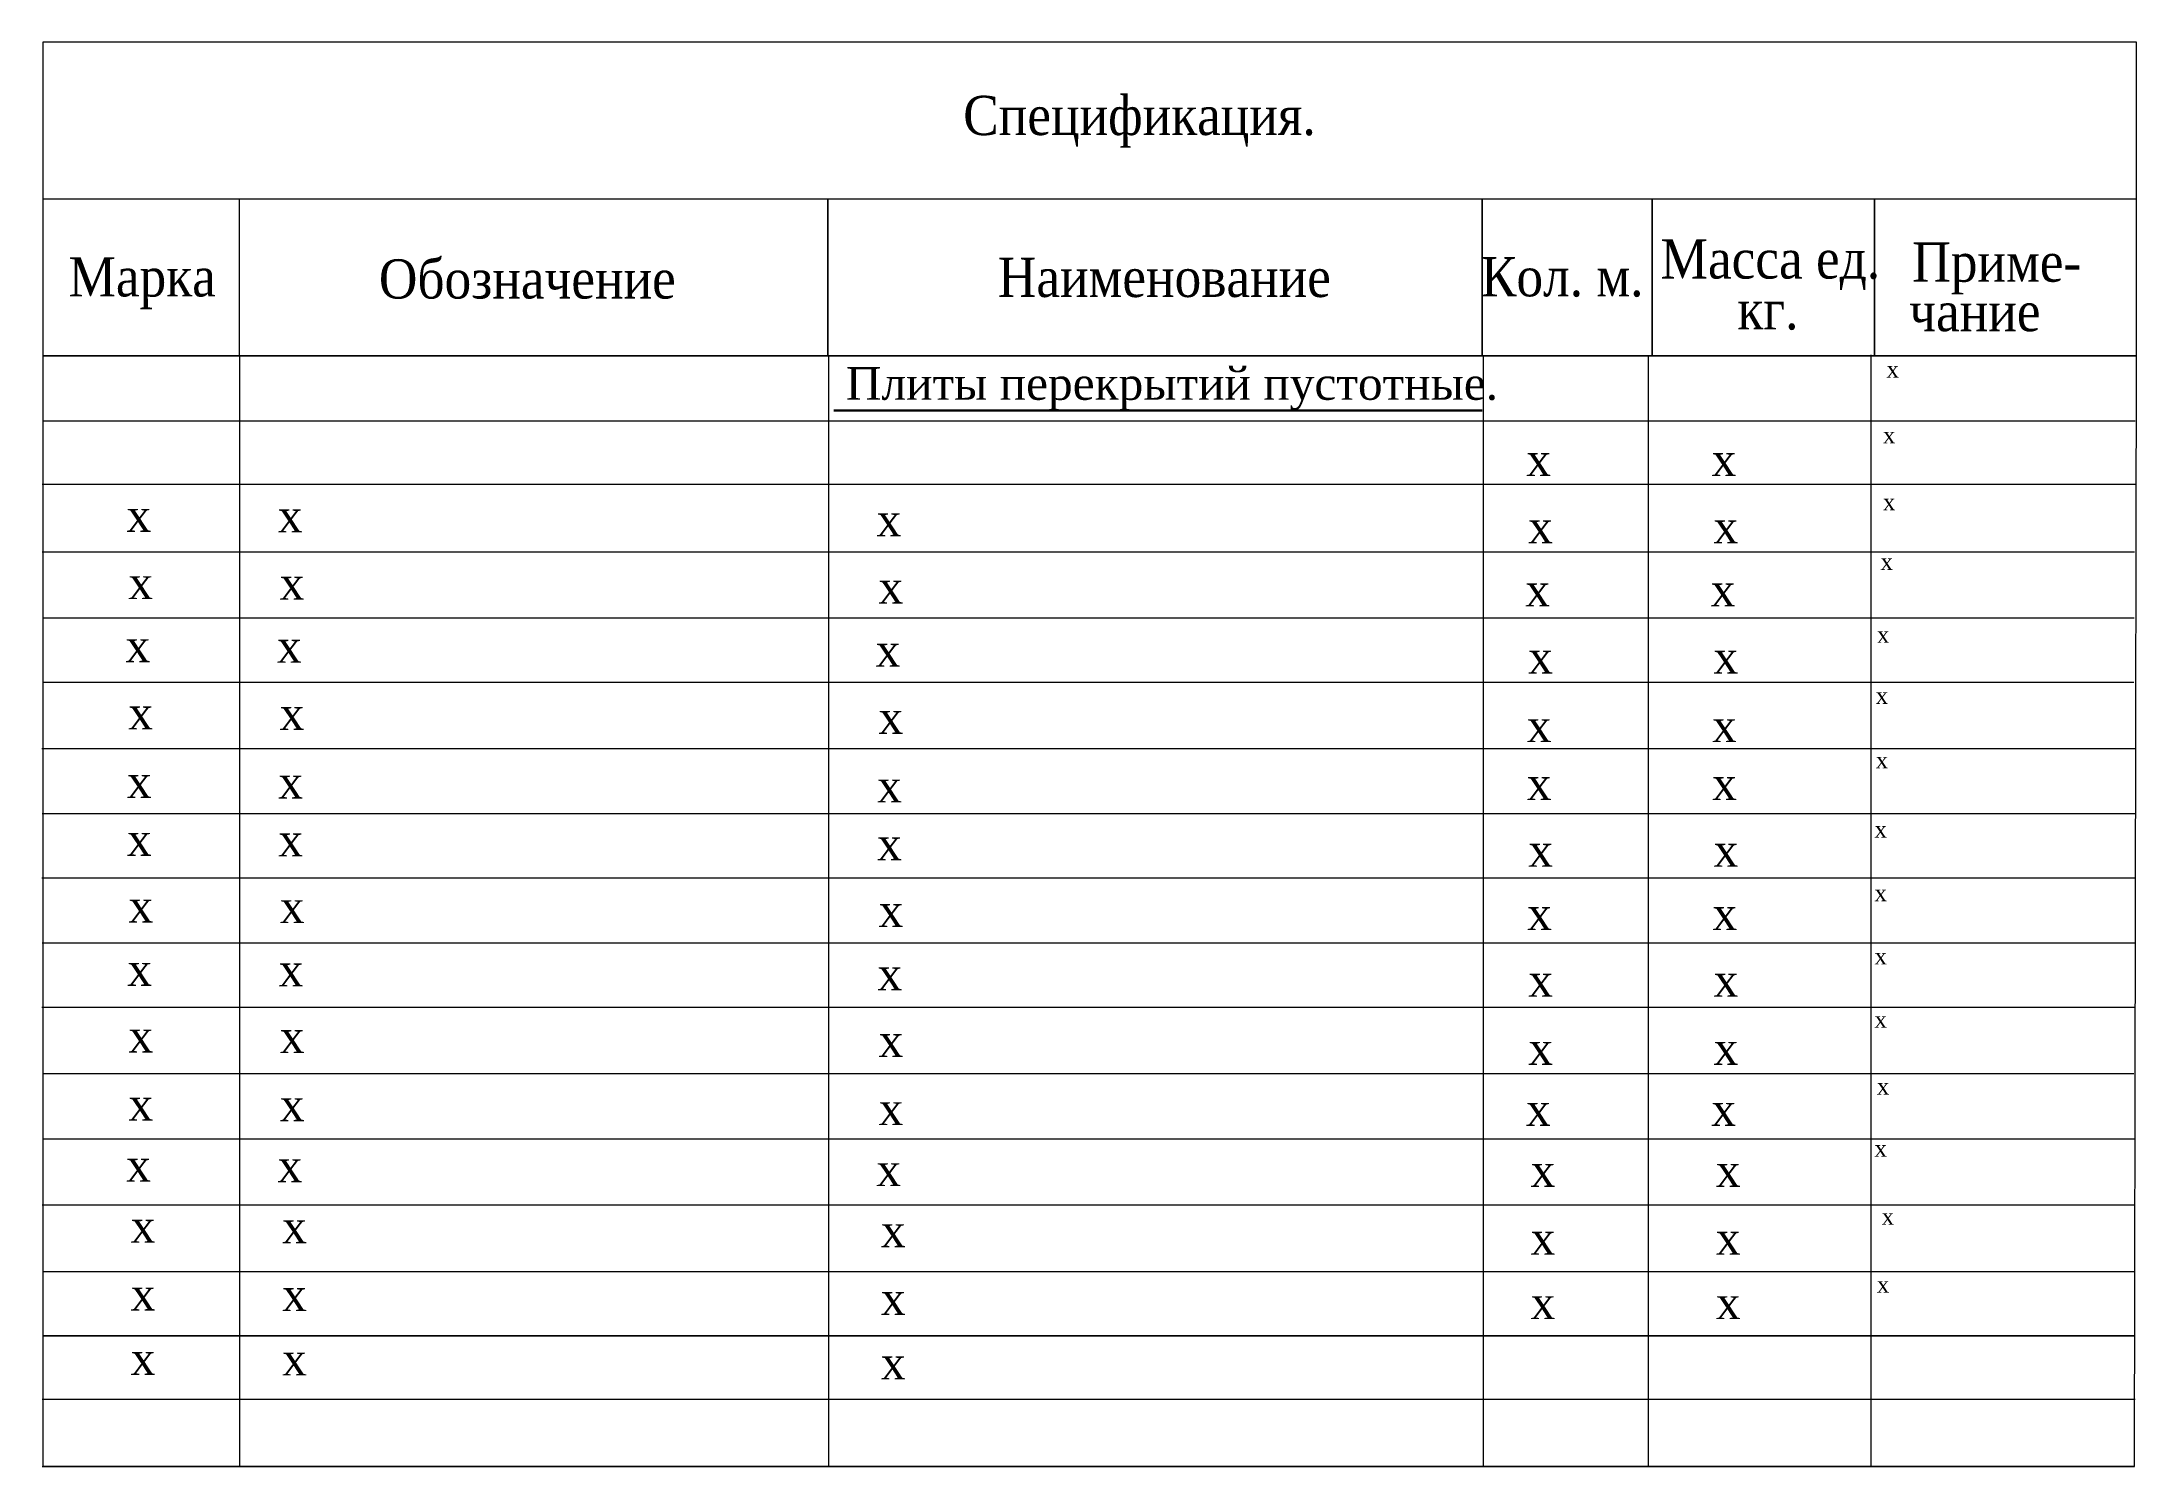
# Model space of a CAD drawing. Extents: x 1526320 to 3332998, y -546296 to 333165.
# Drawn here: x 2174240 to 2182246, y -143401 to -137954 of the extents above; entities that cross this region are included whole.
import ezdxf

# ---------------------------------------------------------------- set-up
doc = ezdxf.new("R2010")
doc.units = 0
doc.header["$LTSCALE"] = 500
doc.header["$MEASUREMENT"] = 0
doc.layers.add('КР. 1 эт. плиты', color=250, linetype='CONTINUOUS', lineweight=0)
doc.styles.get("Standard").update_dxf_attribs({"font": 'TIMES.TTF', "height": 150})

msp = doc.modelspace()

# ---------------------------------------------------------------- texts
at = {"layer": 'КР. 1 эт. плиты', "color": 5, "linetype": 'Continuous', "lineweight": 15, "ltscale": 0.13, "width": 0.9}
for s, p in [('Спецификация.', (2177762.3, -138310.4)), ('Масса ед.', (2180427.9, -138858.9)), ('Приме-', (2181390.2, -138870.9)), ('Марка', (2174342.2, -138927.3)), ('Обозначение', (2175528.7, -138935.1)), ('Наименование', (2177894.8, -138929.3)), ('Кол. м.', (2179741.1, -138926.8)), ('кг.', (2180721.6, -139052.9)), ('чание', (2181378.5, -139060))]:
    msp.add_text(s, height=150, dxfattribs=at).set_placement(p)
at = {"layer": 'КР. 1 эт. плиты', "color": 5, "linetype": 'Continuous', "lineweight": 30}
for s, height, p in [('Плиты перекрытий пустотные.', 125, (2177313.4, -139322.2)), ('х', 62.5, (2181291.8, -139237)), ('х', 62.5, (2181278.1, -139488.7)), ('х', 125, (2179914.7, -139613.5)), ('х', 125, (2180623.1, -139613.5)), ('х', 125, (2174563.7, -139826.8)), ('х', 125, (2175142.4, -139828.9)), ('х', 125, (2177431.2, -139843.8)), ('х', 62.5, (2181278.1, -139744.2)), ('х', 125, (2179921.8, -139870.6)), ('х', 125, (2180630.2, -139870.6)), ('х', 62.5, (2181268.9, -139972.3)), ('х', 125, (2174570.8, -140083.9)), ('х', 125, (2175149.5, -140086)), ('х', 125, (2177438.3, -140101)), ('х', 125, (2179911.3, -140111.7)), ('х', 125, (2180619.7, -140111.7)), ('х', 125, (2174560.3, -140325)), ('х', 125, (2175139, -140327.1)), ('х', 62.5, (2181255.2, -140251)), ('х', 125, (2177427.8, -140342.1)), ('х', 125, (2179921.8, -140368.6)), ('х', 125, (2180630.2, -140368.6)), ('х', 62.5, (2181250.6, -140484.2)), ('х', 125, (2174570.8, -140581.9)), ('х', 125, (2175149.5, -140584)), ('х', 125, (2177438.3, -140598.9)), ('х', 125, (2179916.6, -140630.6)), ('х', 125, (2180624.9, -140630.6)), ('х', 62.5, (2181250.6, -140730.5)), ('х', 125, (2174565.5, -140843.9)), ('х', 125, (2175144.2, -140846)), ('х', 125, (2177433.1, -140861)), ('х', 125, (2179916.6, -140851.8)), ('х', 125, (2180625, -140851.8)), ('х', 62.5, (2181246, -140995.1)), ('х', 125, (2174565.6, -141065.1)), ('х', 125, (2175144.3, -141067.2)), ('х', 125, (2177433.1, -141082.1)), ('х', 125, (2179922.4, -141106.7)), ('х', 125, (2180630.8, -141106.7)), ('х', 62.5, (2181245.9, -141238.3)), ('х', 125, (2174571.4, -141320)), ('х', 125, (2175150.1, -141322.1)), ('х', 125, (2177438.9, -141337)), ('х', 125, (2179918.1, -141348.6)), ('х', 125, (2180626.5, -141348.6)), ('х', 62.5, (2181245.9, -141480.1)), ('х', 125, (2174567.1, -141561.9)), ('х', 125, (2175145.8, -141564)), ('х', 125, (2177434.6, -141578.9)), ('х', 125, (2179922.4, -141603.4)), ('х', 125, (2180630.8, -141603.4)), ('х', 62.5, (2181245.9, -141721.9)), ('х', 125, (2174571.4, -141816.7)), ('х', 125, (2175150.1, -141818.8)), ('х', 125, (2177438.9, -141833.8)), ('х', 125, (2179922.4, -141863.8)), ('х', 125, (2180630.8, -141863.8)), ('х', 62.5, (2181255, -141977.3)), ('х', 125, (2174571.4, -142077)), ('х', 125, (2175150.1, -142079.1)), ('х', 125, (2177438.9, -142094.1)), ('х', 125, (2179913.8, -142097)), ('х', 125, (2180622.1, -142097)), ('х', 62.5, (2181245.9, -142214.5)), ('х', 125, (2174562.8, -142310.3)), ('х', 125, (2175141.4, -142312.4)), ('х', 125, (2177430.3, -142327.3)), ('х', 125, (2179931.1, -142330.2)), ('х', 125, (2180639.4, -142330.2)), ('х', 125, (2174580.1, -142543.5)), ('х', 125, (2175158.7, -142545.6)), ('х', 125, (2177447.6, -142560.6)), ('х', 62.5, (2181273.2, -142474.6)), ('х', 125, (2179931.1, -142589.4)), ('х', 125, (2180639.4, -142589.4)), ('х', 125, (2174580.1, -142802.7)), ('х', 125, (2175158.7, -142804.8)), ('х', 125, (2177447.6, -142819.7)), ('х', 62.5, (2181255, -142734.6)), ('х', 125, (2179931.1, -142835.6)), ('х', 125, (2180639.4, -142835.6)), ('х', 125, (2174580.1, -143048.9)), ('х', 125, (2175158.7, -143051)), ('х', 125, (2177447.6, -143065.9))]:
    msp.add_text(s, height=height, dxfattribs=at).set_placement(p)

# ---------------------------------------------------------------- linework, layer by layer
at = {"layer": 'КР. 1 эт. плиты', "color": 5, "linetype": 'Continuous', "lineweight": 15, "ltscale": 0.13}
for p, q in [((2182244.9, -139154.1), (2174245.4, -139154.1)), ((2174995.9, -139153.2), (2174995.9, -143398.5)), ((2177246.8, -139154.6), (2177246.8, -143397.9)), ((2179749.7, -139152.6), (2179749.7, -143398)), ((2180381, -139154.8), (2180381, -143398.7)), ((2181231.2, -139150.4), (2181231.2, -143401.1)), ((2174244.5, -139402.1), (2182241.7, -139402.1)), ((2182241.7, -139646), (2174242.1, -139646)), ((2174242.1, -139902.6), (2182239.6, -139902.6)), ((2174243.5, -140155), (2182238.2, -140155)), ((2182237.5, -140402.8), (2174243.8, -140402.8)), ((2182242.5, -140655.8), (2174240.5, -140655.8)), ((2174242.1, -140903.2), (2182242.8, -140903.2)), ((2182242.5, -141150.2), (2174240.5, -141150.2)), ((2182242.5, -141150.8), (2174240.5, -141150.8)), ((2174242.1, -141397.8), (2182242.8, -141397.8)), ((2182242.5, -141645.1), (2174240.5, -141645.1)), ((2182237.5, -141898.2), (2174243.8, -141898.2)), ((2174243.5, -142146), (2182238.2, -142146)), ((2174242.1, -142398.4), (2182239.6, -142398.4)), ((2182241.7, -142654.9), (2174245.3, -142654.9)), ((2174244.5, -142898.5), (2182241.7, -142898.5)), ((2174244.5, -142898.9), (2182241.7, -142898.9)), ((2182241.7, -143142.5), (2174242.1, -143142.5)), ((2174242.1, -143399), (2182239.6, -143399))]:
    msp.add_line(p, q, dxfattribs=at)
at = {"layer": 'КР. 1 эт. плиты', "color": 5, "linetype": 'Continuous', "lineweight": 30}
msp.add_line((2179745.5, -139363.2), (2177267.6, -139363.2), dxfattribs=at)
at = {"layer": 'КР. 1 эт. плиты', "color": 5, "linetype": 'Continuous', "lineweight": 15, "ltscale": 0.13}
for points in [[(2174245.3, -137954.4), (2182245.8, -137954.4), (2182245.8, -139154.2), (2174245.3, -139154.2)], [(2174245.3, -138554.4), (2182245.8, -138554.4), (2182245.8, -139154.2), (2174245.3, -139154.2)], [(2174995.6, -138554.4), (2177245.4, -138554.4), (2177245.4, -139154.2), (2174995.6, -139154.2)], [(2177245.4, -138554.4), (2179745.6, -138554.4), (2179745.6, -139154.2), (2177245.4, -139154.2)], [(2179745.6, -138554.4), (2180395.6, -138554.4), (2180395.6, -139154.2), (2179745.6, -139154.2)], [(2180395.6, -138554.4), (2181245.7, -138554.4), (2181245.7, -139154.2), (2180395.6, -139154.2)], [(2181245.7, -138554.4), (2182245.8, -138554.4), (2182245.8, -139154.2), (2181245.7, -139154.2)], [(2182238.6, -143398.4), (2174245.3, -143399.4), (2174245.3, -139154.2), (2182245.8, -139154.2)]]:
    msp.add_lwpolyline(points, close=True, dxfattribs=at)

msp.set_redraw_order([(e.dxf.handle, doc.entitydb.next_handle()) for e in msp.query("TEXT MTEXT ATTDEF DIMENSION ARC_DIMENSION")])  # texts and dimensions are drawn at this point

doc.saveas('drawing.dxf')
